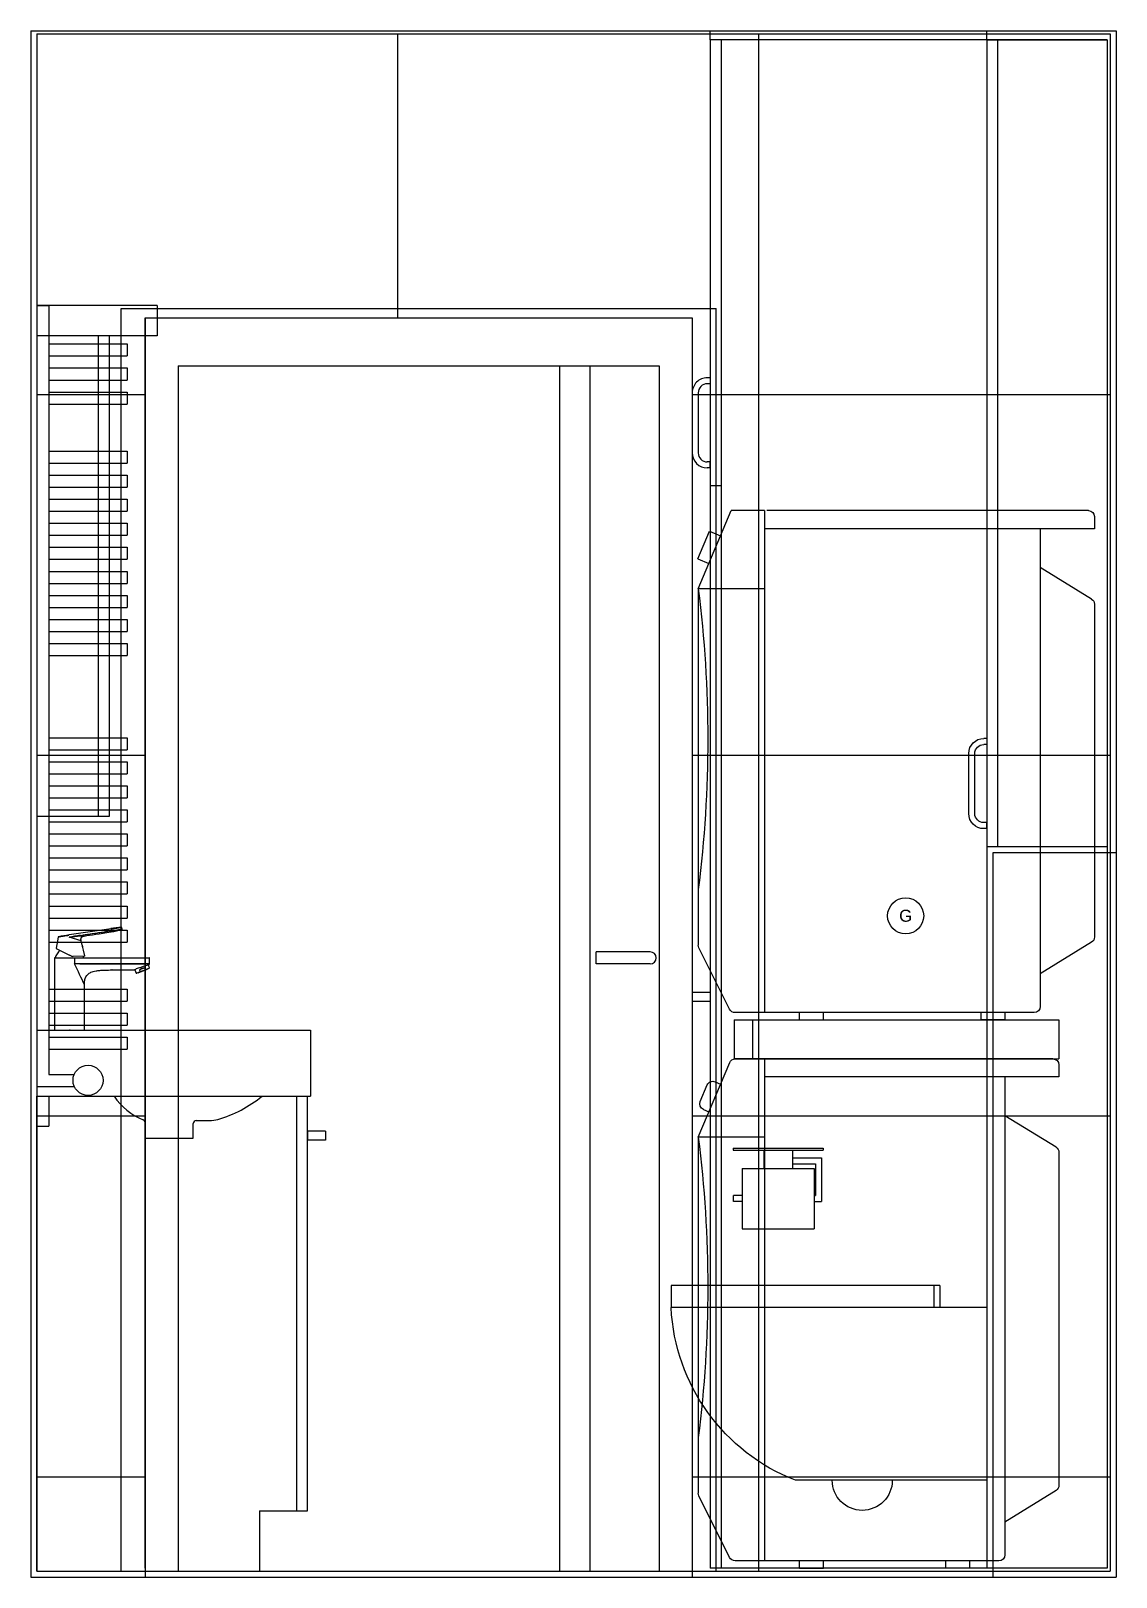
# Model space of a CAD drawing. Header units: millimetres. Extents: x 976 to 9349, y -714 to 2211.
# Drawn here: x 6529.1 to 6709.6, y 455.7 to 712.9 of the extents above; entities that cross this region are included whole.
import ezdxf

# ---------------------------------------------------------------- set-up
doc = ezdxf.new("R2010")
doc.units = ezdxf.units.MM
for name, color, linetype in [('Drzwi', 34, 'Continuous'), ('Grzejniki', 12, 'Continuous'), ('Meble', 42, 'Continuous'), ('Płytki', 254, 'Continuous'), ('Urządzenia', 183, 'Continuous'), ('Usunięte', 10, 'Continuous'), ('Wbudowane', 175, 'Continuous'), ('Ściany', 7, 'Continuous')]:
    doc.layers.add(name, color=color, linetype=linetype)

# ---------------------------------------------------------------- blocks, each defined once
blk = doc.blocks.new('Z$W@#22704')
blk.add_circle((3, 3), 3)
at = {"insert": (3, 3), "char_height": 2, "width": 3.9163, "attachment_point": 5}
blk.add_mtext('{\\fArial|b0|i0|c238|p0;G}', dxfattribs=at)
blk = doc.blocks.new('Z$W@#14310')
for p, q in [((0, 257.2), (180.5, 257.2)), ((0, 257.2), (0, 0)), ((180.5, 257.2), (180.5, 0)), ((19, 209.5), (19, 0)), ((19, 209.5), (110, 209.5)), ((110, 209.5), (110, 0)), ((0, 0), (180.5, 0))]:
    blk.add_line(p, q)
blk = doc.blocks.new('Z$W@#22758')
for p, q in [((0, 131.37), (0, 1.5)), ((0, 131.37), (2, 131.37)), ((2, 131.37), (2, 3.5)), ((2, 125), (15, 125)), ((15, 125), (15, 123)), ((2, 123), (15, 123)), ((2, 121), (15, 121)), ((15, 121), (15, 119)), ((2, 119), (15, 119)), ((2, 117), (15, 117)), ((15, 117), (15, 115)), ((2, 115), (15, 115)), ((2, 115), (15, 115)), ((2, 107.17), (15, 107.17)), ((15, 107.17), (15, 105.17)), ((2, 105.17), (15, 105.17)), ((2, 103.17), (15, 103.17)), ((15, 103.17), (15, 101.17)), ((2, 101.17), (15, 101.17)), ((2, 99.17), (15, 99.17)), ((15, 99.17), (15, 97.17)), ((2, 97.17), (15, 97.17)), ((2, 97.17), (15, 97.17)), ((2, 95.17), (15, 95.17)), ((15, 95.17), (15, 93.17)), ((2, 93.17), (15, 93.17)), ((2, 91.17), (15, 91.17)), ((15, 91.17), (15, 89.17)), ((2, 89.17), (15, 89.17)), ((2, 89.17), (15, 89.17)), ((2, 87.17), (15, 87.17)), ((2, 85.17), (15, 85.17)), ((15, 87.17), (15, 85.17)), ((2, 83.17), (15, 83.17)), ((15, 83.17), (15, 81.17)), ((2, 81.17), (15, 81.17)), ((2, 81.17), (15, 81.17)), ((2, 79.17), (15, 79.17)), ((2, 77.17), (15, 77.17)), ((15, 79.17), (15, 77.17)), ((2, 75.17), (15, 75.17)), ((15, 75.17), (15, 73.17)), ((2, 73.17), (15, 73.17)), ((2, 59.5), (15, 59.5)), ((15, 59.5), (15, 57.5)), ((2, 57.5), (15, 57.5)), ((2, 55.5), (15, 55.5)), ((15, 55.5), (15, 53.5)), ((2, 53.5), (15, 53.5)), ((2, 51.5), (15, 51.5)), ((2, 51.5), (15, 51.5)), ((15, 51.5), (15, 49.5)), ((2, 49.5), (15, 49.5)), ((2, 47.5), (15, 47.5)), ((15, 47.5), (15, 45.5)), ((2, 45.5), (15, 45.5)), ((2, 43.5), (15, 43.5)), ((2, 43.5), (15, 43.5)), ((2, 41.5), (15, 41.5)), ((15, 43.5), (15, 41.5)), ((2, 39.5), (15, 39.5)), ((15, 39.5), (15, 37.5)), ((2, 37.5), (15, 37.5)), ((2, 35.5), (15, 35.5)), ((2, 35.5), (15, 35.5)), ((2, 33.5), (15, 33.5)), ((15, 35.5), (15, 33.5)), ((2, 31.5), (15, 31.5)), ((15, 31.5), (15, 29.5)), ((2, 29.5), (15, 29.5)), ((2, 27.5), (15, 27.5)), ((15, 27.5), (15, 25.5)), ((2, 25.5), (15, 25.5)), ((2, 17.68), (15, 17.68)), ((2, 17.68), (15, 17.68)), ((2, 15.68), (15, 15.68)), ((15, 17.68), (15, 15.68)), ((2, 13.68), (15, 13.68)), ((15, 13.68), (15, 11.68)), ((2, 11.68), (15, 11.68)), ((2, 9.68), (15, 9.68)), ((15, 9.68), (15, 7.68)), ((2, 7.68), (15, 7.68)), ((2, 3.5), (6.21, 3.5)), ((0, 1.5), (6.21, 1.5))]:
    blk.add_line(p, q)
blk.add_circle((8.5, 2.5), 2.5)
blk = doc.blocks.new('Z$W@#8480')
for p, q in [((0, 18), (45.5, 18)), ((0, 18), (0, 2)), ((45.5, 18), (45.5, 7)), ((0, 7), (45.5, 7)), ((2, 7), (2, 2)), ((18, 0), (18, 2.59)), ((26.5, 2.93), (28.69, 2.93)), ((0, 2), (2, 2)), ((18, 0), (26, 0)), ((26, 0), (26, 2.43))]:
    blk.add_line(p, q)
for centre, radius, start, end in [((21.83, 13.07), 10.85, 214.0519, 247.561), ((24.2, 23.25), 20.97, 286.3325, 309.1944), ((17.5, 2.59), 0.5, 0, 67.561), ((26.5, 2.43), 0.5, 90, 180), ((28.69, 7.93), 5, 270, 286.3325)]:
    blk.add_arc(centre, radius, start, end)
blk = doc.blocks.new('Z$W@#7164')
for p, q in [((0, 79), (43.2, 79)), ((0, 0), (0, 79)), ((43.2, 79), (43.2, 10)), ((43.2, 79), (45, 79)), ((45, 10), (45, 79)), ((48, 73.17), (45, 73.17)), ((45, 73.17), (45, 71.67)), ((48, 73.17), (48, 71.67)), ((48, 71.67), (45, 71.67)), ((37, 10), (45, 10)), ((37, 10), (37, 0)), ((0, 0), (37, 0))]:
    blk.add_line(p, q)
blk = doc.blocks.new('Z$W@#12043')
for p, q in [((0, 85), (20, 85)), ((0, 85), (0, 80)), ((20, 85), (20, 0)), ((0, 80), (20, 80)), ((8, 80), (8, 0)), ((9.8, 80), (9.8, 0)), ((8, 0), (20, 0))]:
    blk.add_line(p, q)
blk = doc.blocks.new('Z$W@#9010')
for p, q in [((3, 1.5), (0, 1.5)), ((0, 1.5), (0, 0)), ((3, 0), (0, 0)), ((3, 1.5), (3, 0))]:
    blk.add_line(p, q)
blk = doc.blocks.new('Z$W@#4757')
for p, q in [((0, 3), (0, 2.5)), ((0, 3), (1, 3)), ((1, 3), (1, 2.5)), ((1, 3), (14, 3)), ((15, 3), (14, 3)), ((14, 3), (14, 2.5)), ((15, 3), (15, 2.5)), ((2.5, 1), (12.5, 1)), ((2.5, 0), (12.5, 0))]:
    blk.add_line(p, q)
for centre, radius, start, end in [((2.5, 2.5), 2.5, 180, 270), ((2.5, 2.5), 1.5, 180, 270), ((12.5, 2.5), 1.5, 270, 0), ((12.5, 2.5), 2.5, 270, 0)]:
    blk.add_arc(centre, radius, start, end)
blk = doc.blocks.new('Z$W@#24041')
for p, q in [((3, 254.2), (3, 0)), ((69, 254.2), (3, 254.2)), ((4.8, 254.2), (4.8, 0)), ((69, 254.2), (69, 0)), ((4.8, 180), (3, 180)), ((69, 0), (3, 0))]:
    blk.add_line(p, q)
at = {"rotation": -90.00000000000001}
blk.add_blockref('Z$W@#4757', (0, 198), dxfattribs=at)
blk.add_blockref('Z$W@#9010', (0, 94.25))
blk = doc.blocks.new('Z$W@#27982')
for p, q in [((0, 3), (0, 2.5)), ((0, 3), (1, 3)), ((1, 3), (1, 2.5)), ((15, 3), (14, 3)), ((14, 3), (14, 2.5)), ((15, 3), (15, 2.5)), ((2.5, 1), (12.5, 1)), ((2.5, 0), (12.5, 0))]:
    blk.add_line(p, q)
for centre, radius, start, end in [((2.5, 2.5), 2.5, 180, 270), ((2.5, 2.5), 1.5, 180, 270), ((12.5, 2.5), 1.5, 270, 0), ((12.5, 2.5), 2.5, 270, 0)]:
    blk.add_arc(centre, radius, start, end)
blk = doc.blocks.new('Z$W@#24423')
for p, q in [((0, 134.2), (0, 0)), ((20, 134.2), (0, 134.2)), ((18.2, 134.2), (18.2, 0)), ((20, 134.2), (20, 0)), ((0, 0), (20, 0))]:
    blk.add_line(p, q)
at = {"rotation": 90}
blk.add_blockref('Z$W@#27982', (23, 3), dxfattribs=at)
blk = doc.blocks.new('Z$W@#1265')
for p, q in [((0.64, 15.47), (0.31, 13.6)), ((9.42, 16.86), (2.44, 15.82)), ((4.32, 15.69), (4.96, 15.64)), ((11.26, 16.78), (11.22, 17.04)), ((0.32, 13.57), (2.52, 12.47)), ((4.47, 14.83), (2.45, 15.42)), ((4.63, 14.14), (4.47, 14.83)), ((4.66, 14.1), (4.63, 14.11)), ((4.67, 13.82), (4.66, 14.1)), ((5.04, 12.34), (4.82, 13.31)), ((0, 11.95), (0, 0)), ((2.5, 12), (2.6, 12)), ((2.86, 12.3), (2.52, 12.47)), ((5.01, 12.3), (3.1, 12.25)), ((3.34, 12), (13.93, 12)), ((3.36, 11.95), (3.36, 11)), ((13.93, 12), (15.79, 12)), ((15.02, 10.37), (14.15, 10.02)), ((15.13, 10.09), (15.02, 10.37)), ((15.81, 10.36), (15.64, 10.77)), ((15.73, 10.24), (15.8, 10.34)), ((15.84, 11.01), (15.84, 11.95)), ((13.37, 10.02), (13.59, 9.46)), ((13.6, 9.45), (13.73, 9.44)), ((15.72, 10.24), (13.73, 9.44)), ((13.89, 9.5), (13.91, 9.47)), ((15.57, 10.14), (13.91, 9.47)), ((14.15, 10.02), (14.26, 9.73)), ((15.57, 10.14), (15.56, 10.18)), ((5, 0), (5, 7.5)), ((0, 0), (2.5, 0)), ((2.6, 0), (2.5, 0)), ((2.6, 0), (5, 0))]:
    blk.add_line(p, q)
for centre, radius, start, end in [((0.69, 15.46), 0.05, 99.1993, 169.327), ((5.99, -9.36), 25.42, 98.0274, 102.0264), ((12.18, -34.2), 50.57, 98.955, 101.0995), ((-1.22, 47.28), 32.07, 276.5672, 279.9474), ((13.35, -8.06), 25.23, 95.0029, 98.9669), ((8.03, 26.54), 10.32, 277.7642, 288.0363), ((11.17, 17.03), 0.0477, 6.8413, 82.7273), ((11.21, 16.77), 0.05, 278.5666, 9.2949), ((2.5, 11.36), 2.45, 129.2114, 164.8573), ((0.34, 13.6), 0.03, 170.4589, 243.5017), ((7.96, 14.45), 3.35, 185.4741, 200.0681), ((0.05, 11.95), 0.05, 90, 180), ((3.08, 12.75), 0.5, 243.5, 271.5), ((3.71, -691.56), 702.56, 89.95724, 90.02846), ((-67.66, -24.37), 79.34, 23.6825, 26.4738), ((10.85, -1071.31), 1082.33, 89.8369, 90.35007), ((10.61, 4291.4), 4280.41, 269.91465, 270.04441), ((2.5, 11.36), 2.45, 15.1427, 22.4699), ((5.01, 12.33), 0.03, 271.4986, 13.5227), ((14.76, -87.97), 98.99, 89.3737, 90.4787), ((14.72, 198.02), 187.03, 269.7579, 270.3406), ((19.21, -4.7), 15.87, 102.8713, 109.4289), ((14.66, 11.68), 1.36, 318.2195, 329.5764), ((15.79, 11.95), 0.0501, 0.0099, 92.7055), ((15.79, 10.35), 0.015, 322, 22), ((15.79, 11.01), 0.05, 329.9676, 0), ((14.63, 7.92), 2.45, 106.7651, 121.9085), ((13.61, 9.47), 0.015, 202, 262), ((13.73, 9.45), 0.015, 262, 292), ((15.71, 10.25), 0.015, 292, 322)]:
    blk.add_arc(centre, radius, start, end)
blk.add_ellipse((14.82, 9.6), major_axis=(1.11, 0.45), ratio=0.57735, start_param=1.16697, end_param=1.974622)
for points, degree, knots in [([(0.68, 15.51), (0.68, 15.51), (0.69, 15.51), (0.74, 15.52), (0.77, 15.52), (0.86, 15.54), (0.91, 15.55), (1.04, 15.57), (1.11, 15.58), (1.28, 15.6), (1.37, 15.62), (1.55, 15.64), (1.66, 15.66), (1.98, 15.71), (2.2, 15.74), (2.43, 15.77)], 3, [0.5001941, 0.5001941, 0.5001941, 0.5001941, 0.5625, 0.5625, 0.625, 0.625, 0.6875, 0.6875, 0.75, 0.75, 0.8125, 0.8125, 0.875, 0.875, 1, 1, 1, 1]), ([(4.31, 15.75), (4.63, 15.8), (4.95, 15.84), (5.27, 15.89), (5.96, 15.99), (6.65, 16.1), (7.34, 16.2), (8.03, 16.3), (8.72, 16.41), (9.41, 16.51)], 3, [0, 0, 0, 0, 0.187157, 0.187157, 0.187157, 0.593578, 0.593578, 0.593578, 1, 1, 1, 1]), ([(9.42, 16.45), (8.8, 16.36), (8.18, 16.27), (7.55, 16.17), (7.01, 16.09), (6.48, 16.01), (5.94, 15.93), (5.4, 15.85), (4.86, 15.77), (4.32, 15.69)], 3, [0, 0, 0, 0, 0.366538, 0.366538, 0.366538, 0.683269, 0.683269, 0.683269, 1, 1, 1, 1]), ([(9.42, 16.82), (9.54, 16.83), (9.65, 16.85), (9.87, 16.89), (9.98, 16.9), (10.19, 16.94), (10.29, 16.95), (10.48, 16.98), (10.57, 16.99), (10.81, 17.03), (10.94, 17.05), (11.12, 17.07), (11.16, 17.08), (11.16, 17.08), (11.16, 17.08), (11.16, 17.08)], 3, [0, 0, 0, 0, 0.0625, 0.0625, 0.125, 0.125, 0.1875, 0.1875, 0.25, 0.25, 0.375, 0.375, 0.5, 0.5, 0.5012038, 0.5012038, 0.5012038, 0.5012038]), ([(9.42, 16.51), (9.66, 16.55), (9.9, 16.58), (10.24, 16.63), (10.34, 16.64), (10.54, 16.67), (10.64, 16.69), (10.89, 16.73), (11.03, 16.75), (11.21, 16.77), (11.26, 16.78), (11.26, 16.78), (11.26, 16.78), (11.26, 16.78)], 3, [0, 0, 0, 0, 0.125, 0.125, 0.1875, 0.1875, 0.25, 0.25, 0.375, 0.375, 0.5, 0.5, 0.5002542, 0.5002542, 0.5002542, 0.5002542]), ([(11.22, 16.72), (11.22, 16.72), (11.21, 16.72), (11.17, 16.72), (11.13, 16.71), (11.04, 16.7), (10.99, 16.69), (10.86, 16.67), (10.78, 16.66), (10.62, 16.63), (10.53, 16.62), (10.33, 16.59), (10.23, 16.57), (10.01, 16.54), (9.9, 16.52), (9.67, 16.49), (9.55, 16.47), (9.43, 16.46)], 3, [0.5015228, 0.5015228, 0.5015228, 0.5015228, 0.5625, 0.5625, 0.625, 0.625, 0.6875, 0.6875, 0.75, 0.75, 0.8125, 0.8125, 0.875, 0.875, 0.9375, 0.9375, 1, 1, 1, 1]), ([(0.05, 12), (0.05, 12), (0.32, 12), (0.99, 12), (1.27, 12), (1.86, 12), (2.18, 12), (2.5, 12)], 3, [0, 0, 0, 0, 0.5, 0.5, 0.75, 0.75, 1, 1, 1, 1]), ([(2.6, 12), (2.7, 12), (2.79, 12), (2.88, 12), (2.98, 12), (3.16, 12), (3.34, 12)], 2, [0, 0, 0, 0.25, 0.25, 0.5, 0.5, 1, 1, 1]), ([(5, 7.5), (5, 8.24), (5, 8.93), (5.53, 9.6), (6.28, 10), (6.86, 10), (11.93, 10), (12.16, 10), (12.4, 10), (12.63, 10), (12.87, 10), (13.11, 10), (13.34, 10)], 6, [0, 0, 0, 0, 0, 0, 0, 0.955608, 0.955608, 0.955608, 0.955608, 0.955608, 0.955608, 1, 1, 1, 1, 1, 1, 1]), ([(14.26, 9.73), (14.26, 9.73), (14.27, 9.73), (14.27, 9.73), (14.27, 9.73), (14.28, 9.73), (14.28, 9.73), (14.29, 9.73)], 3, [0, 0, 0, 0, 0.25, 0.25, 0.5, 0.5, 1, 1, 1, 1]), ([(14.29, 9.73), (14.36, 9.74), (14.44, 9.76), (14.58, 9.8), (14.65, 9.82), (14.79, 9.88), (14.86, 9.91), (14.99, 9.98), (15.06, 10.02), (15.12, 10.07)], 3, [0, 0, 0, 0, 0.25, 0.25, 0.5, 0.5, 0.75, 0.75, 1, 1, 1, 1]), ([(15.12, 10.07), (15.12, 10.07), (15.13, 10.07), (15.13, 10.08), (15.13, 10.08), (15.13, 10.08), (15.13, 10.08), (15.13, 10.09)], 3, [0, 0, 0, 0, 0.5, 0.5, 0.75, 0.75, 1, 1, 1, 1])]:
    blk.add_open_spline(points, degree=degree, knots=knots)
for points, degree in [([(4.47, 14.83), (4.41, 15.09), (4.36, 15.33), (4.54, 15.58), (4.78, 15.62), (4.96, 15.64)], 5), ([(4.96, 15.64), (6.06, 15.81), (7.55, 16.03), (9.42, 16.31)], 3)]:
    blk.add_open_spline(points, degree=degree)
blk = doc.blocks.new('Z$W@#25658')
for p, q in [((7.8, 37.42), (52.5, 37.42)), ((7.8, 37.42), (7.8, 33.72)), ((8.8, 37.42), (8.8, 33.72)), ((52.5, 37.42), (52.5, 33.72)), ((0, 33.72), (52.5, 33.72)), ((0, 33.72), (0, 5)), ((0, 5), (31.84, 5))]:
    blk.add_line(p, q)
for centre, radius, start, end in [((20.07, 35.26), 32.47, 291.2612, 357.2869), ((20.72, 5), 5, 180, 0)]:
    blk.add_arc(centre, radius, start, end)
blk = doc.blocks.new('Z$W@#6304')
for p, q in [((0, 13.37), (0, 13.07)), ((0, 13.37), (15, 13.37)), ((0, 13.07), (15, 13.07)), ((5.1, 13.07), (5.1, 10)), ((9.9, 13.07), (9.9, 10)), ((15, 13.37), (15, 13.07)), ((9.9, 11.77), (14.72, 11.77)), ((9.9, 10.77), (13.72, 10.77)), ((13.72, 10.77), (13.72, 5.5)), ((14.72, 11.77), (14.72, 4.5)), ((1.5, 10), (13.5, 10)), ((1.5, 10), (1.5, 0)), ((13.5, 10), (13.5, 0)), ((1.5, 5.5), (0.08, 5.5)), ((0.08, 4.5), (0.08, 5.5)), ((13.5, 5.5), (13.72, 5.5)), ((1.5, 4.5), (0.08, 4.5)), ((13.5, 4.5), (14.72, 4.5)), ((1.5, 0), (13.5, 0))]:
    blk.add_line(p, q)
blk = doc.blocks.new('Z$W@#14436')
for p, q in [((0, 83.7), (0, 81.7)), ((1, 84.7), (49, 84.7)), ((49, 84.7), (49, 1.2)), ((49, 84.7), (53.84, 84.7)), ((60, 71.7), (54.76, 84.09)), ((0, 81.7), (49, 81.7)), ((9, 81.7), (9, 2.2)), ((57.2, 80.89), (56.28, 80.5)), ((59.68, 77.6), (58.51, 80.36)), ((0.48, 69.99), (9, 75.24)), ((59.15, 76.29), (58.22, 75.9)), ((49, 71.7), (60, 71.7)), ((60, 71.7), (60, 12.44)), ((0, 69.14), (0, 13.76)), ((0.48, 12.91), (9, 7.66)), ((54.78, 1.75), (59.89, 11.99)), ((10, 1.2), (49, 1.2)), ((14.84, 0), (14.84, 1.2)), ((14.84, 0), (18.84, 0)), ((18.84, 0), (18.84, 1.2)), ((39.16, 0), (39.16, 1.2)), ((43.16, 0), (39.16, 0)), ((43.16, 0), (43.16, 1.2)), ((49, 1.2), (53.88, 1.2))]:
    blk.add_line(p, q)
for centre, radius, start, end in [((1, 83.7), 1, 90, 180), ((53.84, 83.7), 1, 22.9321, 90), ((57.59, 79.97), 1, 22.9321, 112.9321), ((58.76, 77.21), 1, 292.9321, 22.9321), ((1, 69.14), 1, 121.6089, 180), ((256.37, 46.7), 197.95, 172.7446, 187.2554), ((1, 13.76), 1, 180, 238.3911), ((59, 12.44), 1, 333.4349, 0), ((10, 2.2), 1, 180, 270), ((53.88, 2.2), 1, 270, 333.4349)]:
    blk.add_arc(centre, radius, start, end)
blk = doc.blocks.new('Z$W@#29773')
for p, q in [((0, 6.5), (54, 6.5)), ((0, 6.5), (0, 0)), ((3, 6.5), (3, 0)), ((54, 6.5), (54, 0)), ((0, 0), (54, 0))]:
    blk.add_line(p, q)
blk = doc.blocks.new('Z$W@#17445')
for p, q in [((0, 83.7), (0, 81.7)), ((1, 84.7), (54.5, 84.7)), ((54.9, 84.7), (54.9, 1.2)), ((54.9, 84.7), (60.4, 84.7)), ((65.9, 71.7), (60.4, 84.7)), ((0, 81.7), (54.9, 81.7)), ((9, 81.7), (9, 2.2)), ((64.02, 81.28), (62.18, 80.5)), ((65.97, 76.68), (64.02, 81.28)), ((0.48, 69.99), (9, 75.24)), ((65.97, 76.68), (64.12, 75.9)), ((54.9, 71.7), (65.9, 71.7)), ((65.9, 71.7), (65.9, 12.44)), ((0, 69.14), (0, 13.76)), ((0.48, 12.91), (9, 7.66)), ((60.68, 1.75), (65.79, 11.99)), ((10, 1.2), (54.9, 1.2)), ((14.84, 0), (14.84, 1.2)), ((14.84, 0), (18.84, 0)), ((18.84, 0), (18.84, 1.2)), ((45.06, 0), (45.06, 1.2)), ((49.06, 0), (45.06, 0)), ((49.06, 0), (49.06, 1.2)), ((54.9, 1.2), (59.78, 1.2))]:
    blk.add_line(p, q)
for centre, radius, start, end in [((1, 83.7), 1, 90, 180), ((1, 69.14), 1, 121.6089, 180), ((262.27, 46.7), 197.95, 172.7446, 187.2554), ((1, 13.76), 1, 180, 238.3911), ((64.9, 12.44), 1, 333.4349, 0), ((64.9, 12.44), 1, 333.4349, 0), ((10, 2.2), 1, 180, 270), ((59.78, 2.2), 1, 270, 333.4349)]:
    blk.add_arc(centre, radius, start, end)
blk = doc.blocks.new('Z$W@#29734')
for p, q in [((0, 0), (0, 210)), ((0, 210), (99, 210)), ((99, 0), (99, 210)), ((9.5, 200.5), (9.5, 0)), ((9.5, 200.5), (89.5, 200.5)), ((73, 0), (73, 200.5)), ((78, 0), (78, 200.5)), ((89.5, 200.5), (89.5, 0)), ((79, 101), (79, 103)), ((88, 103), (79, 103)), ((88, 101), (79, 101)), ((0, 0), (99, 0))]:
    blk.add_line(p, q)
blk.add_arc((88, 102), 1, 270, 90)

msp = doc.modelspace()

# ---------------------------------------------------------------- linework, layer by layer
at = {"layer": 'Meble'}
for p, q in [((6642.095, 711.443), (6642.095, 712.943)), ((6688.095, 711.443), (6688.095, 712.943))]:
    msp.add_line(p, q, dxfattribs=at)
at = {"layer": 'Płytki'}
for p, q in [((6530.595, 712.943), (6708.095, 712.943)), ((6530.095, 712.443), (6708.595, 712.443)), ((6530.095, 712.443), (6530.095, 456.743)), ((6590.095, 712.443), (6590.095, 665.243)), ((6650.095, 712.443), (6650.095, 456.743)), ((6708.595, 712.443), (6708.595, 456.743)), ((6548.095, 457.243), (6548.095, 665.243)), ((6548.095, 665.243), (6639.095, 665.243)), ((6639.095, 665.243), (6639.095, 457.243)), ((6530.095, 652.443), (6548.095, 652.443)), ((6639.095, 652.443), (6708.595, 652.443)), ((6530.095, 592.443), (6548.095, 592.443)), ((6639.095, 592.443), (6708.595, 592.443)), ((6688.095, 577.243), (6688.095, 457.243)), ((6708.095, 577.243), (6688.095, 577.243)), ((6530.095, 532.443), (6548.095, 532.443)), ((6639.095, 532.443), (6708.595, 532.443)), ((6530.095, 472.443), (6548.095, 472.443)), ((6639.095, 472.443), (6708.595, 472.443)), ((6530.095, 456.743), (6708.595, 456.743))]:
    msp.add_line(p, q, dxfattribs=at)
at = {"layer": 'Ściany'}
for p, q in [((6709.595, 576.243), (6689.095, 576.243)), ((6689.095, 576.243), (6689.095, 455.743))]:
    msp.add_line(p, q, dxfattribs=at)

# ---------------------------------------------------------------- block references
at = {"layer": 'Drzwi'}
msp.add_blockref('Z$W@#29734', (6544.095, 456.743), dxfattribs=at)
at = {"layer": 'Grzejniki'}
msp.add_blockref('Z$W@#22758', (6530.095, 535.873), dxfattribs=at)
at = {"layer": 'Meble'}
for name, p in [('Z$W@#24041', (6639.095, 457.243)), ('Z$W@#7164', (6530.095, 456.743))]:
    msp.add_blockref(name, p, dxfattribs=at)
at = {"layer": 'Meble', "xscale": -1}
for name, p in [('Z$W@#24423', (6708.095, 577.243)), ('Z$W@#12043', (6550.095, 582.243))]:
    msp.add_blockref(name, p, dxfattribs=at)
at = {"layer": 'Urządzenia', "xscale": -1}
for name, p in [('Z$W@#17445', (6705.995, 548.443)), ('Z$W@#14436', (6700.095, 457.243))]:
    msp.add_blockref(name, p, dxfattribs=at)
at = {"layer": 'Urządzenia'}
msp.add_blockref('Z$W@#29773', (6646.095, 541.943), dxfattribs=at)
at = {"layer": 'Usunięte'}
msp.add_blockref('Z$W@#22704', (6671.595, 562.743), dxfattribs=at)
at = {"layer": 'Wbudowane'}
for name, p in [('Z$W@#1265', (6532.995, 546.743)), ('Z$W@#8480', (6530.095, 528.743)), ('Z$W@#6304', (6645.895, 513.698))]:
    msp.add_blockref(name, p, dxfattribs=at)
at = {"layer": 'Wbudowane', "xscale": -0.9999999999999996}
msp.add_blockref('Z$W@#25658', (6688.095, 466.843), dxfattribs=at)
at = {"layer": 'Ściany'}
msp.add_blockref('Z$W@#14310', (6529.095, 455.743), dxfattribs=at)

doc.saveas('drawing.dxf')
